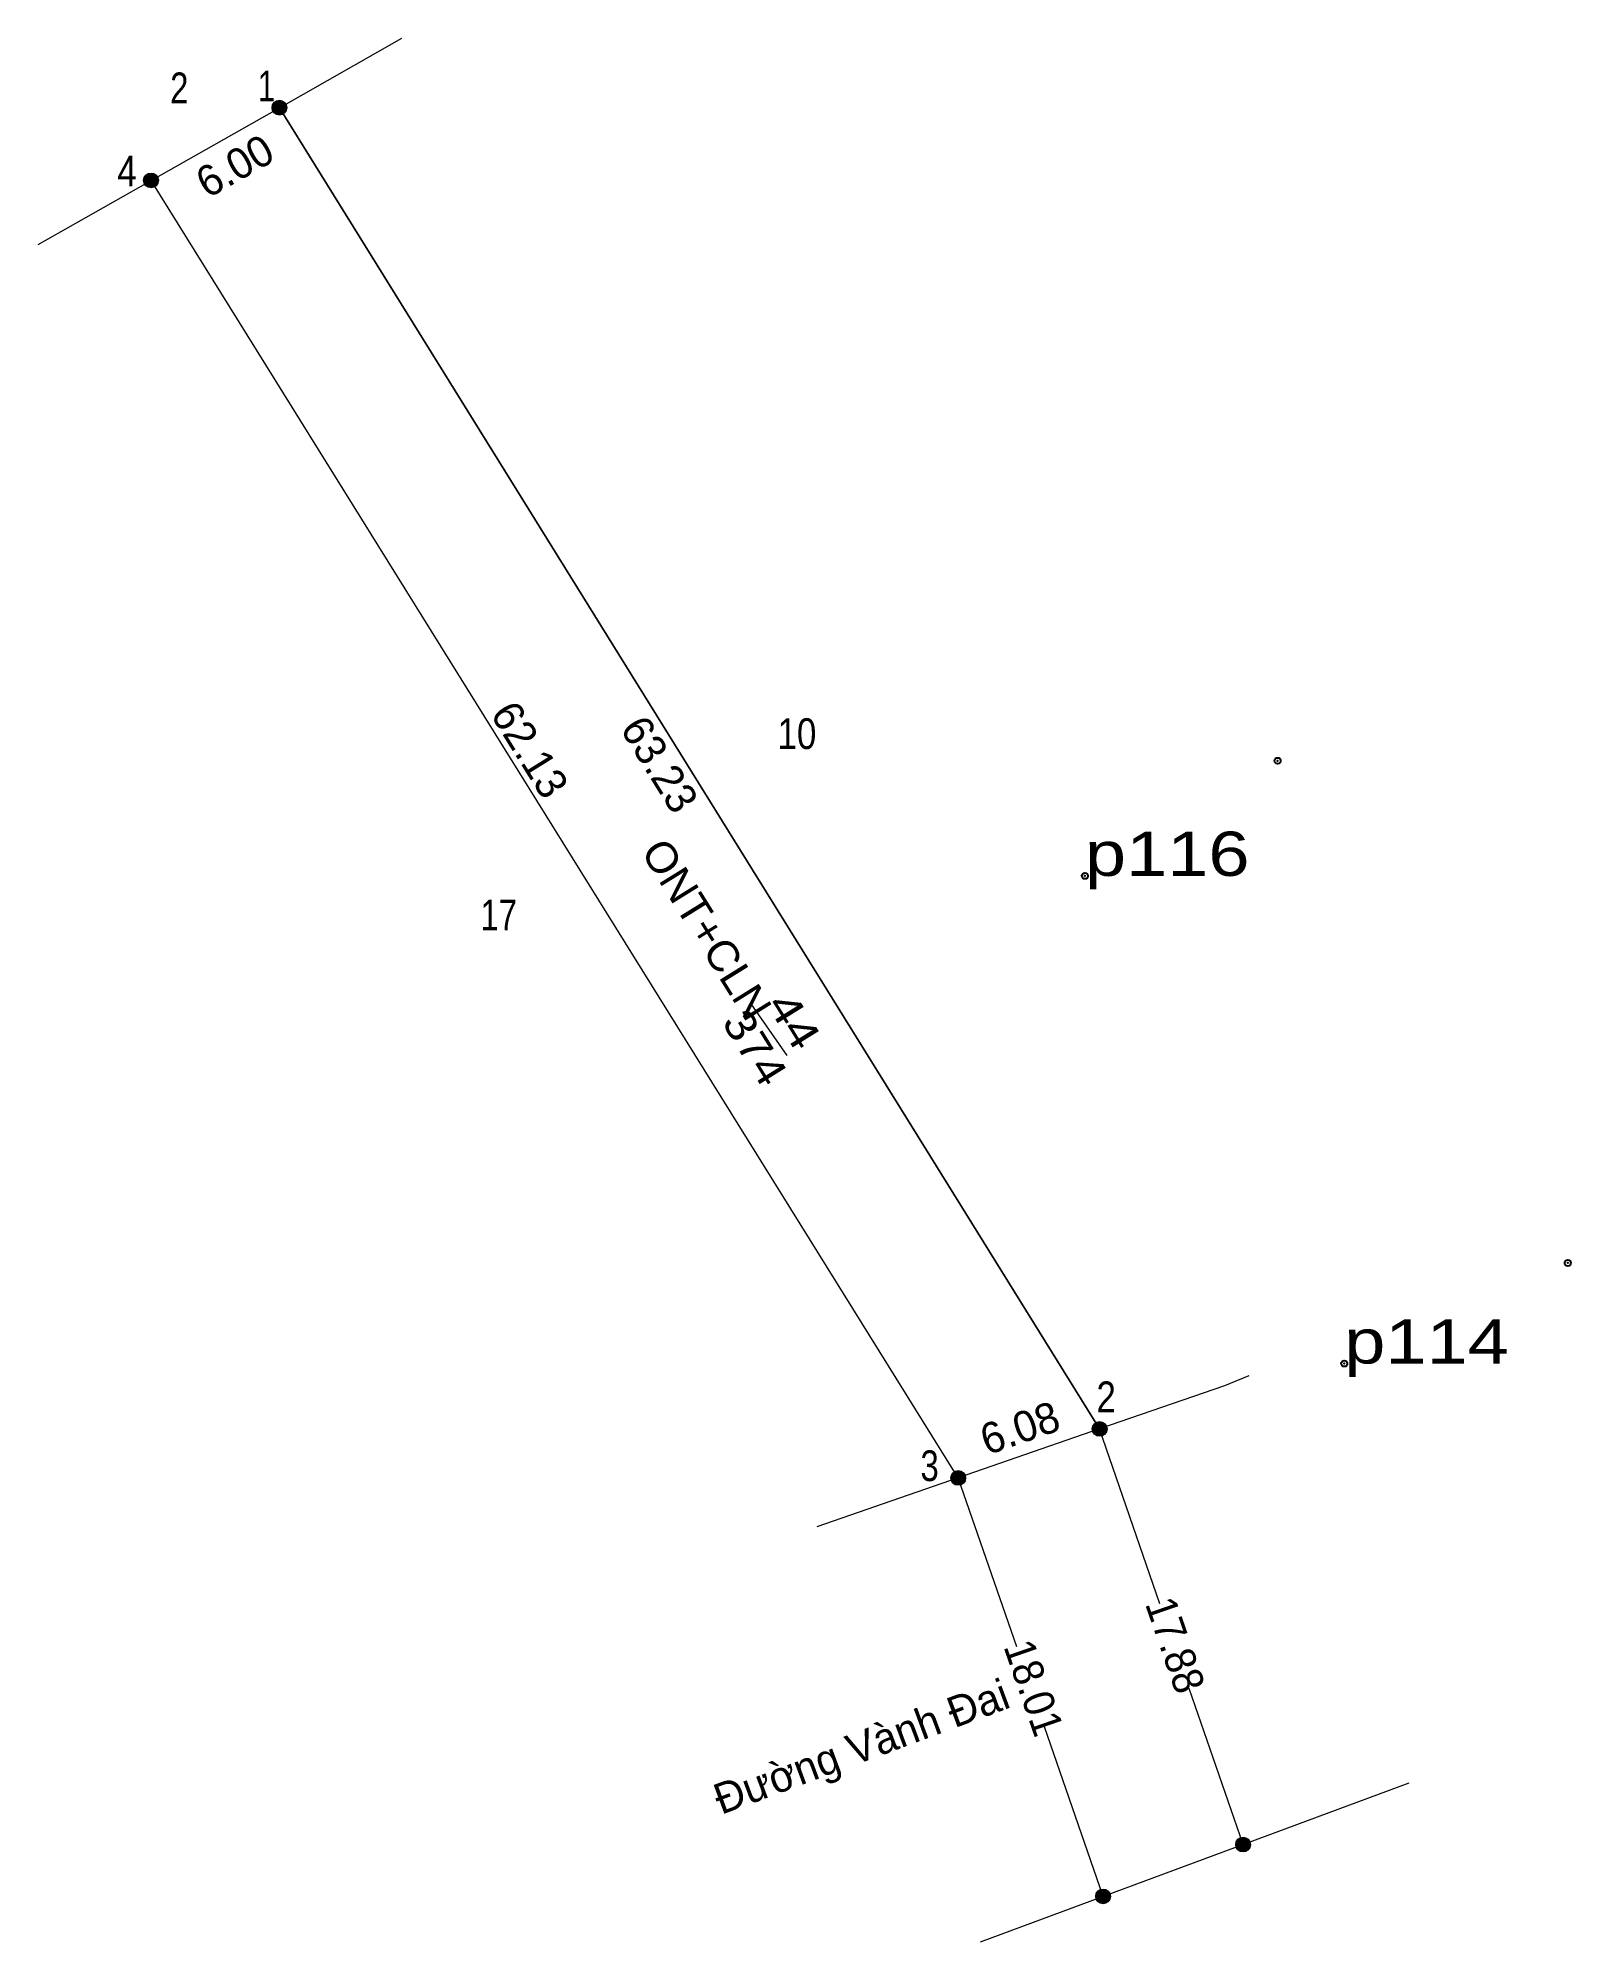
# Model space of a CAD drawing. Header units: metres. Extents: x 535590 to 536070, y 1837513 to 1837707.
# Drawn here: x 535847.3 to 535909.7, y 1837535 to 1837612.4 of the extents above; entities that cross this region are included whole.
import ezdxf
from ezdxf.enums import TextEntityAlignment as Align

# ---------------------------------------------------------------- set-up
doc = ezdxf.new("R2010")
doc.units = ezdxf.units.M
doc.header["$LTSCALE"] = 0.5
doc.header["$PDMODE"] = 32
doc.header["$PDSIZE"] = 0.25
for name, color, linetype, lineweight in [('1', 7, 'Continuous', 13), ('10', 7, 'Continuous', 13), ('36', 7, 'Continuous', 13), ('40', 7, 'Continuous', 13), ('63', 7, 'Continuous', 13)]:
    doc.layers.add(name, color=color, linetype=linetype, lineweight=lineweight)
doc.layers.add('12', color=7, linetype='Continuous')
doc.layers.add('7', color=7, linetype='Continuous')

msp = doc.modelspace()

# ---------------------------------------------------------------- texts
at = {"layer": '12', "width": 1.25}
for s, p in [('p116', (535889.9, 1837578.32)), ('p114', (535900.44, 1837558.49))]:
    msp.add_text(s, height=1.8, dxfattribs=at).set_placement(p)
at = {"layer": '63'}
for s, width, p in [('2', 0.8, (535853.09, 1837609.74)), ('10', 0.85, (535878.195, 1837583.48)), ('17', 0.8, (535866.07, 1837576.1))]:
    msp.add_text(s, height=1.25, dxfattribs=dict(at, width=width)).set_placement(p, align=Align.CENTER)
for s, width, p in [(' 1', 0.75, (535856.98, 1837609.82)), (' 4', 0.85, (535851.36, 1837606.36)), (' 2', 0.85, (535891.16, 1837556.51)), (' 3', 0.8, (535883.96, 1837553.71))]:
    msp.add_text(s, height=1.25, dxfattribs=dict(at, width=width)).set_placement(p, align=Align.RIGHT)
for s, rotation, p in [('6.00', 29.555, (535855.6517, 1837606.6486)), ('62.13', 301.876, (535866.8073, 1837583.125)), ('63.23', 301.82, (535872.082, 1837582.5295)), ('6.08', 19.09, (535887.4606, 1837555.2828)), ('Đường Vành Đai', 20.376, (535881.0324, 1837542.3314))]:
    msp.add_text(s, height=1.25, rotation=rotation, dxfattribs=at).set_placement(p, align=Align.CENTER)
for s, rotation, width, p in [('ONT+CLN', 301.876, 1.05, (535873.9972, 1837575.815)), ('44', 301.876, 1.25, (535877.5481, 1837572.11)), ('374', 301.876, 1.15, (535875.9595, 1837571.01)), ('17.88', 289.033, 0.95, (535892.9841, 1837546.8438)), ('18.01', 289.089, 0.95, (535887.2322, 1837545.1044))]:
    msp.add_text(s, height=1.25, rotation=rotation, dxfattribs=dict(at, width=width)).set_placement(p, align=Align.CENTER)

# ---------------------------------------------------------------- hatches: boundary and pattern name
at = {"layer": '63'}
for points in [[(535857.46, 1837609.56, 1), (535856.86, 1837609.56, 1)], [(535852.24, 1837606.6, 1), (535851.64, 1837606.6, 1)], [(535890.8, 1837555.83, 1), (535890.2, 1837555.83, 1)], [(535885.05, 1837553.84, 1), (535884.45, 1837553.84, 1)], [(535896.63, 1837538.93, 1), (535896.03, 1837538.93, 1)], [(535890.94, 1837536.82, 1), (535890.34, 1837536.82, 1)]]:
    msp.add_hatch(color=256, dxfattribs=at).paths.add_polyline_path(points)

# ---------------------------------------------------------------- linework, layer by layer
at = {"layer": '1'}
msp.add_lwpolyline([(535857.16, 1837609.56), (535890.5, 1837555.83), (535884.75, 1837553.84), (535851.94, 1837606.6)], close=True, dxfattribs=at)
at = {"layer": '10'}
for p, q in [((535890.5, 1837555.83), (535857.16, 1837609.56)), ((535847.35, 1837604), (535851.94, 1837606.6)), ((535884.75, 1837553.84), (535851.94, 1837606.6))]:
    msp.add_line(p, q, dxfattribs=at)
msp.add_lwpolyline([(535847.35, 1837604), (535851.94, 1837606.6), (535857.16, 1837609.56)], dxfattribs=at)
at = {"layer": '36'}
msp.add_line((535857.16, 1837609.56), (535862.14, 1837612.39), dxfattribs=at)
at = {"layer": '40'}
for p, q in [((535890.5, 1837555.83), (535884.75, 1837553.84)), ((535884.75, 1837553.84), (535879.01, 1837551.85)), ((535885.66, 1837534.97), (535903.08, 1837541.44))]:
    msp.add_line(p, q, dxfattribs=at)
msp.add_lwpolyline([(535896.56, 1837557.99), (535895.57, 1837557.58), (535890.5, 1837555.83)], dxfattribs=at)
at = {"layer": '63'}
for p, q in [((535876.32, 1837573.12), (535877.79, 1837571.02)), ((535892.95, 1837548.72), (535890.5, 1837555.83)), ((535887.13, 1837546.97), (535884.75, 1837553.84)), ((535896.33, 1837538.93), (535894.14, 1837545.27)), ((535890.64, 1837536.82), (535888.26, 1837543.71))]:
    msp.add_line(p, q, dxfattribs=at)
for centre in [(535857.16, 1837609.56), (535851.94, 1837606.6), (535890.5, 1837555.83), (535884.75, 1837553.84), (535896.33, 1837538.93), (535890.64, 1837536.82)]:
    msp.add_circle(centre, 0.3, dxfattribs=at)
at = {"layer": '7'}
for p in [(535897.73, 1837583), (535889.9, 1837578.32), (535909.53, 1837562.58), (535900.44, 1837558.49)]:
    msp.add_point(p, dxfattribs=at)

msp.set_redraw_order([(e.dxf.handle, doc.entitydb.next_handle()) for e in msp.query("TEXT MTEXT ATTDEF DIMENSION ARC_DIMENSION")])  # texts and dimensions are drawn at this point

doc.saveas('drawing.dxf')
